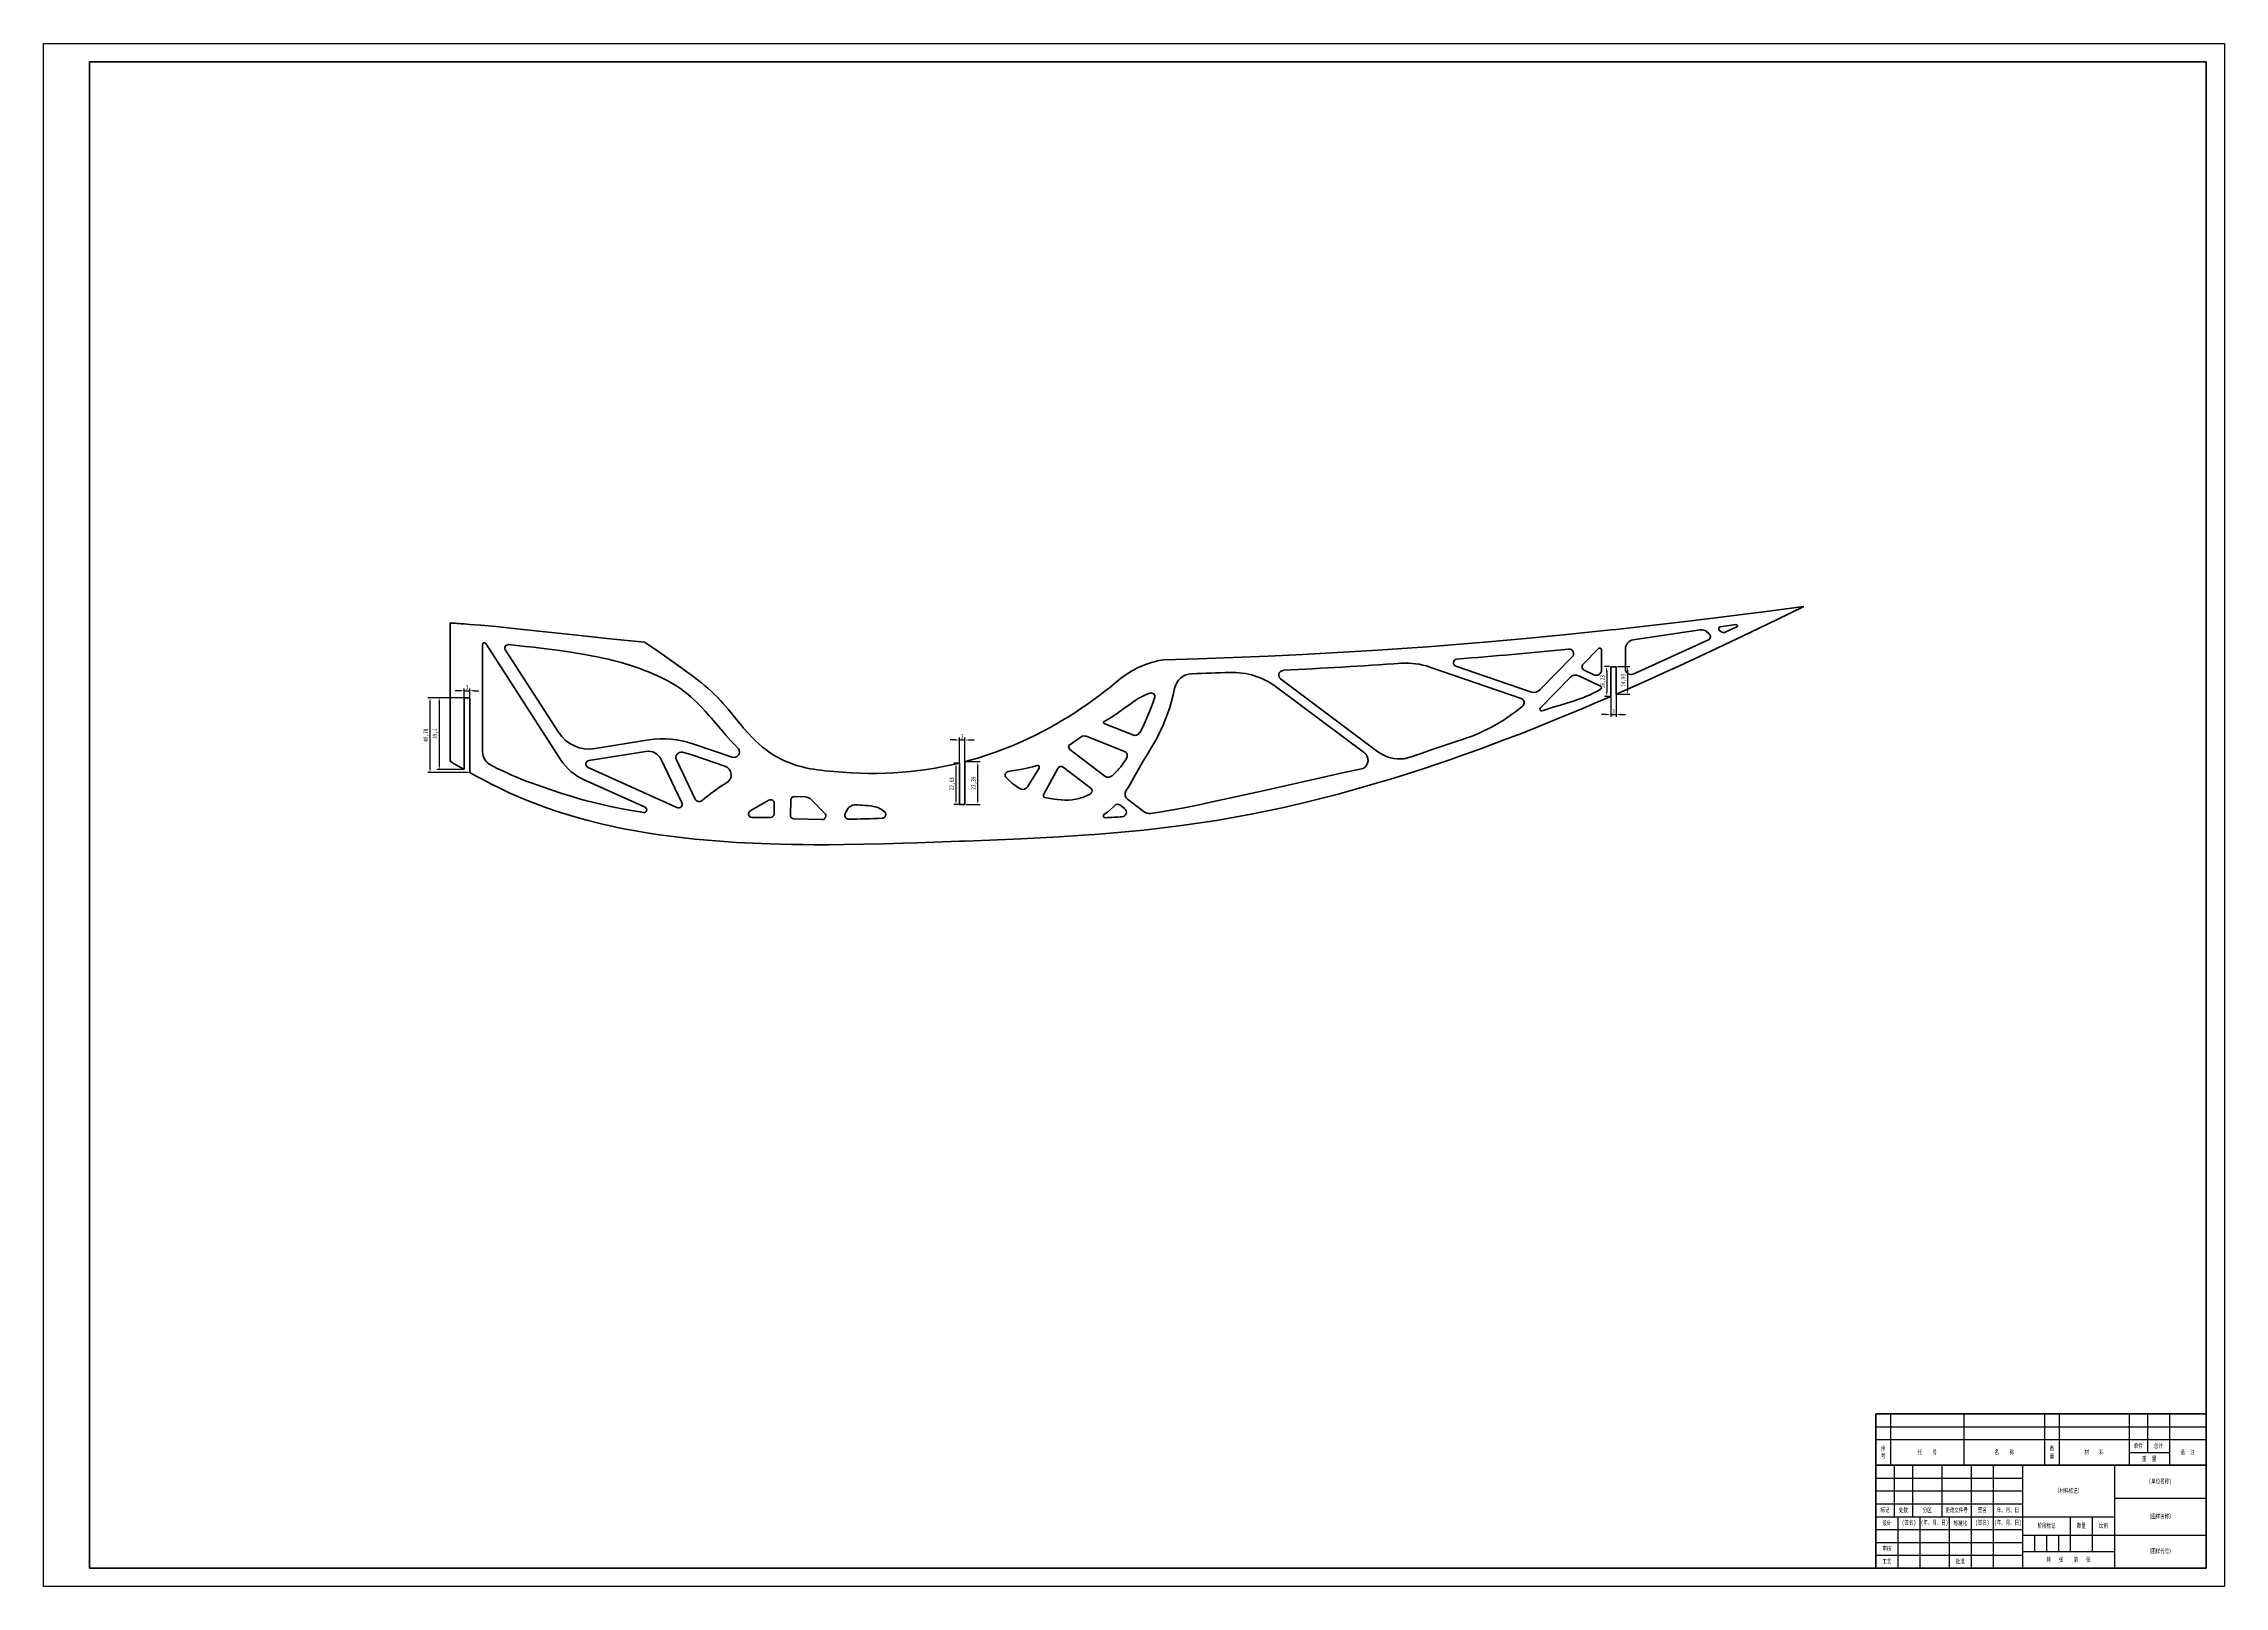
# Model space of a CAD drawing. Header units: millimetres. Extents: x 2448 to 3637, y 862 to 1703.
import ezdxf

# ---------------------------------------------------------------- set-up
doc = ezdxf.new("R2010")
doc.units = ezdxf.units.MM
doc.header["$LTSCALE"] = 0.3
for name, color, linetype, lineweight in [('尺寸线', 3, 'Continuous', 25), ('粗实线', 7, 'Continuous', 50), ('细实线', 7, 'Continuous', 25), ('细文本', 7, 'Continuous', 25)]:
    doc.layers.add(name, color=color, linetype=linetype, lineweight=lineweight)
doc.styles.add('NUT Standard', font='simfang.ttf', dxfattribs={"width": 0.7, "height": 2.5})
doc.dimstyles.new('NUT Standard', dxfattribs={"dimtxt": 2.5, "dimasz": 2.5, "dimexe": 1.25, "dimexo": 0.625, "dimtad": 1, "dimtoh": 1, "dimtxsty": 'NUT Standard', "dimcen": 2.5, "dimadec": 0, "dimazin": 0, "dimtfac": 1, "dimtmove": 0, "dimatfit": 3, "dimfxl": 1, "dimarcsym": 0})

# ---------------------------------------------------------------- blocks, each defined once
blk = doc.blocks.new('*D116')
at = {"layer": 'Defpoints', "color": 0, "transparency": 16777216}
for p in [(2677.1, 1346.3), (2680.1, 1350.1), (2680.1, 1346.3)]:
    blk.add_point(p, dxfattribs=at)
at = {"layer": '尺寸线', "color": 0, "lineweight": -2, "transparency": 16777216}
for p, q in [((2674.6, 1350.1), (2672.1, 1350.1)), ((2677.1, 1346.9), (2677.1, 1351.4)), ((2677.1, 1350.1), (2680.1, 1350.1)), ((2680.1, 1346.9), (2680.1, 1351.4)), ((2682.6, 1350.1), (2685.1, 1350.1))]:
    blk.add_line(p, q, dxfattribs=at)
at = {"layer": '尺寸线', "color": 0, "transparency": 16777216}
for points in [[(2674.6, 1350.6), (2674.6, 1349.7), (2677.1, 1350.1)], [(2682.6, 1350.6), (2682.6, 1349.7), (2680.1, 1350.1)]]:
    blk.add_solid(points, dxfattribs=at)
at = {"layer": '尺寸线', "color": 0, "transparency": 16777216, "insert": (2678.6, 1352), "char_height": 2.5, "attachment_point": 5, "style": 'NUT Standard'}
blk.add_mtext('3', dxfattribs=at)
blk = doc.blocks.new('*D117')
at = {"layer": 'Defpoints', "color": 0, "transparency": 16777216}
for p in [(2677.1, 1346.3), (2663.5, 1307.2), (2677.1, 1307.2)]:
    blk.add_point(p, dxfattribs=at)
at = {"layer": '尺寸线', "color": 0, "lineweight": -2, "transparency": 16777216}
for p, q in [((2676.5, 1346.3), (2662.2, 1346.3)), ((2663.5, 1343.8), (2663.5, 1309.7)), ((2676.5, 1307.2), (2662.2, 1307.2))]:
    blk.add_line(p, q, dxfattribs=at)
at = {"layer": '尺寸线', "color": 0, "transparency": 16777216}
for points in [[(2663, 1343.8), (2663.9, 1343.8), (2663.5, 1346.3)], [(2663, 1309.7), (2663.9, 1309.7), (2663.5, 1307.2)]]:
    blk.add_solid(points, dxfattribs=at)
at = {"layer": '尺寸线', "color": 0, "transparency": 16777216, "insert": (2661.4, 1326.8), "char_height": 2.5, "attachment_point": 5, "rotation": 90, "style": 'NUT Standard'}
blk.add_mtext('39,1', dxfattribs=at)
blk = doc.blocks.new('*D118')
at = {"layer": 'Defpoints', "color": 0, "transparency": 16777216}
for p in [(2680.1, 1346.3), (2658.4, 1305.5), (2680.1, 1305.5)]:
    blk.add_point(p, dxfattribs=at)
at = {"layer": '尺寸线', "color": 0, "lineweight": -2, "transparency": 16777216}
for p, q in [((2679.5, 1346.3), (2657.2, 1346.3)), ((2658.4, 1343.8), (2658.4, 1308)), ((2679.5, 1305.5), (2657.2, 1305.5))]:
    blk.add_line(p, q, dxfattribs=at)
at = {"layer": '尺寸线', "color": 0, "transparency": 16777216}
for points in [[(2658, 1343.8), (2658.9, 1343.8), (2658.4, 1346.3)], [(2658, 1308), (2658.9, 1308), (2658.4, 1305.5)]]:
    blk.add_solid(points, dxfattribs=at)
at = {"layer": '尺寸线', "color": 0, "transparency": 16777216, "insert": (2656.4, 1325.9), "char_height": 2.5, "attachment_point": 5, "rotation": 90, "style": 'NUT Standard'}
blk.add_mtext('40,78', dxfattribs=at)
blk = doc.blocks.new('*D119')
at = {"layer": 'Defpoints', "color": 0, "transparency": 16777216}
for p in [(2950.1, 1323.3), (2947.1, 1288.1), (2950.1, 1288.1)]:
    blk.add_point(p, dxfattribs=at)
at = {"layer": '尺寸线', "color": 0, "lineweight": -2, "transparency": 16777216}
for p, q in [((2944.6, 1323.3), (2942.1, 1323.3)), ((2947.1, 1288.7), (2947.1, 1324.6)), ((2947.1, 1323.3), (2950.1, 1323.3)), ((2950.1, 1288.7), (2950.1, 1324.6)), ((2952.6, 1323.3), (2955.1, 1323.3))]:
    blk.add_line(p, q, dxfattribs=at)
at = {"layer": '尺寸线', "color": 0, "transparency": 16777216}
for points in [[(2944.6, 1323.7), (2944.6, 1322.9), (2947.1, 1323.3)], [(2952.6, 1323.7), (2952.6, 1322.9), (2950.1, 1323.3)]]:
    blk.add_solid(points, dxfattribs=at)
at = {"layer": '尺寸线', "color": 0, "transparency": 16777216, "insert": (2948.6, 1325.2), "char_height": 2.5, "attachment_point": 5, "style": 'NUT Standard'}
blk.add_mtext('3', dxfattribs=at)
blk = doc.blocks.new('*D120')
at = {"layer": 'Defpoints', "color": 0, "transparency": 16777216}
for p in [(2947.1, 1310.7), (2945.2, 1288.1), (2947.1, 1288.1)]:
    blk.add_point(p, dxfattribs=at)
at = {"layer": '尺寸线', "color": 0, "lineweight": -2, "transparency": 16777216}
for p, q in [((2946.5, 1310.7), (2944, 1310.7)), ((2945.2, 1308.2), (2945.2, 1290.6)), ((2946.5, 1288.1), (2944, 1288.1))]:
    blk.add_line(p, q, dxfattribs=at)
at = {"layer": '尺寸线', "color": 0, "transparency": 16777216}
for points in [[(2944.8, 1308.2), (2945.6, 1308.2), (2945.2, 1310.7)], [(2944.8, 1290.6), (2945.6, 1290.6), (2945.2, 1288.1)]]:
    blk.add_solid(points, dxfattribs=at)
at = {"layer": '尺寸线', "color": 0, "transparency": 16777216, "insert": (2943.2, 1299.4), "char_height": 2.5, "attachment_point": 5, "rotation": 90, "style": 'NUT Standard'}
blk.add_mtext('22,63', dxfattribs=at)
blk = doc.blocks.new('*D121')
at = {"layer": 'Defpoints', "color": 0, "transparency": 16777216}
for p in [(2950.1, 1311.5), (2957.1, 1311.5), (2950.1, 1288.1)]:
    blk.add_point(p, dxfattribs=at)
at = {"layer": '尺寸线', "color": 0, "lineweight": -2, "transparency": 16777216}
for p, q in [((2950.7, 1311.5), (2958.3, 1311.5)), ((2957.1, 1290.6), (2957.1, 1309)), ((2950.7, 1288.1), (2958.3, 1288.1))]:
    blk.add_line(p, q, dxfattribs=at)
at = {"layer": '尺寸线', "color": 0, "transparency": 16777216}
for points in [[(2956.7, 1309), (2957.5, 1309), (2957.1, 1311.5)], [(2956.7, 1290.6), (2957.5, 1290.6), (2957.1, 1288.1)]]:
    blk.add_solid(points, dxfattribs=at)
at = {"layer": '尺寸线', "color": 0, "transparency": 16777216, "insert": (2955, 1299.8), "char_height": 2.5, "attachment_point": 5, "rotation": 90, "style": 'NUT Standard'}
blk.add_mtext('23,39', dxfattribs=at)
blk = doc.blocks.new('*D122')
at = {"layer": 'Defpoints', "color": 0, "transparency": 16777216}
for p in [(3302.2, 1363.3), (3305.2, 1363.3), (3305.2, 1337.2)]:
    blk.add_point(p, dxfattribs=at)
at = {"layer": '尺寸线', "color": 0, "lineweight": -2, "transparency": 16777216}
for p, q in [((3302.2, 1362.6), (3302.2, 1335.9)), ((3305.2, 1362.6), (3305.2, 1335.9)), ((3299.7, 1337.2), (3297.2, 1337.2)), ((3302.2, 1337.2), (3305.2, 1337.2)), ((3307.7, 1337.2), (3310.2, 1337.2))]:
    blk.add_line(p, q, dxfattribs=at)
at = {"layer": '尺寸线', "color": 0, "transparency": 16777216}
for points in [[(3299.7, 1337.6), (3299.7, 1336.7), (3302.2, 1337.2)], [(3307.7, 1337.6), (3307.7, 1336.7), (3305.2, 1337.2)]]:
    blk.add_solid(points, dxfattribs=at)
at = {"layer": '尺寸线', "color": 0, "transparency": 16777216, "insert": (3303.7, 1339), "char_height": 2.5, "attachment_point": 5, "style": 'NUT Standard'}
blk.add_mtext('3', dxfattribs=at)
blk = doc.blocks.new('*D123')
at = {"layer": 'Defpoints', "color": 0, "transparency": 16777216}
for p in [(3302.2, 1363.3), (3300, 1347), (3302.2, 1347)]:
    blk.add_point(p, dxfattribs=at)
at = {"layer": '尺寸线', "color": 0, "lineweight": -2, "transparency": 16777216}
for p, q in [((3301.6, 1363.3), (3298.8, 1363.3)), ((3300, 1360.8), (3300, 1349.5)), ((3301.6, 1347), (3298.8, 1347))]:
    blk.add_line(p, q, dxfattribs=at)
at = {"layer": '尺寸线', "color": 0, "transparency": 16777216}
for points in [[(3299.6, 1360.8), (3300.4, 1360.8), (3300, 1363.3)], [(3299.6, 1349.5), (3300.4, 1349.5), (3300, 1347)]]:
    blk.add_solid(points, dxfattribs=at)
at = {"layer": '尺寸线', "color": 0, "transparency": 16777216, "insert": (3298, 1355.1), "char_height": 2.5, "attachment_point": 5, "rotation": 90, "style": 'NUT Standard'}
blk.add_mtext('16,23', dxfattribs=at)
blk = doc.blocks.new('*D124')
at = {"layer": 'Defpoints', "color": 0, "transparency": 16777216}
for p in [(3305.2, 1363.3), (3305.2, 1348.3), (3311.4, 1348.3)]:
    blk.add_point(p, dxfattribs=at)
at = {"layer": '尺寸线', "color": 0, "lineweight": -2, "transparency": 16777216}
for p, q in [((3305.8, 1363.3), (3312.6, 1363.3)), ((3311.4, 1360.8), (3311.4, 1350.8)), ((3305.8, 1348.3), (3312.6, 1348.3))]:
    blk.add_line(p, q, dxfattribs=at)
at = {"layer": '尺寸线', "color": 0, "transparency": 16777216}
for points in [[(3311, 1360.8), (3311.8, 1360.8), (3311.4, 1363.3)], [(3311, 1350.8), (3311.8, 1350.8), (3311.4, 1348.3)]]:
    blk.add_solid(points, dxfattribs=at)
at = {"layer": '尺寸线', "color": 0, "transparency": 16777216, "insert": (3309.3, 1355.8), "char_height": 2.5, "attachment_point": 5, "rotation": 90, "style": 'NUT Standard'}
blk.add_mtext('14,93', dxfattribs=at)

msp = doc.modelspace()

# ---------------------------------------------------------------- linework, layer by layer
at = {"color": 7, "lineweight": 35}
for p, q in [((2669.339, 1387.1), (2669.339, 1311.698)), ((2677.111, 1386.548), (2680.111, 1386.314)), ((3302.206, 1383.257), (3305.206, 1383.578)), ((3314.473, 1377.928), (3350.934, 1383.332)), ((3355.833, 1381.243), (3354.417, 1382.384)), ((3362.251, 1382.494), (3361.393, 1383.185)), ((3361.873, 1384.953), (3370.464, 1386.226)), ((3364.855, 1382.165), (3370.857, 1384.896)), ((2687.111, 1316.788), (2687.111, 1375.327)), ((2729.664, 1312.651), (2688.951, 1375.868)), ((2728.456, 1327.476), (2699.515, 1372.186)), ((3281.237, 1368.608), (3263.685, 1350.727)), ((3295.494, 1373.14), (3287.094, 1364.582)), ((3297.208, 1372.439), (3297.208, 1361.557)), ((3310.206, 1372.982), (3310.206, 1361.956)), ((3314.448, 1359.226), (3355.407, 1377.866)), ((3175.293, 1316.921), (3122.201, 1356.696)), ((3123.582, 1361.194), (3123.828, 1361.34)), ((3253.333, 1345.984), (3203.605, 1363.032)), ((3258.496, 1349.5), (3217.705, 1363.484)), ((3280.171, 1357.529), (3263.815, 1340.866)), ((3296.53, 1352.674), (3284.759, 1358.332)), ((3292.908, 1358.853), (3287.655, 1361.378)), ((3302.206, 1363.257), (3305.206, 1363.257)), ((3302.206, 1363.257), (3302.206, 1347.027)), ((3305.206, 1348.331), (3305.206, 1363.257)), ((2677.111, 1346.314), (2680.111, 1346.314)), ((2677.111, 1346.314), (2677.111, 1307.213)), ((2680.111, 1305.53), (2680.111, 1346.314)), ((3167.86, 1316.242), (3119.932, 1352.149)), ((3041.671, 1326.014), (3026.391, 1332.082)), ((2748.425, 1318.598), (2777.655, 1323.305)), ((2801.765, 1321.257), (2823.177, 1313.944)), ((3014.074, 1325.399), (3006.647, 1320.327)), ((3037.018, 1317.102), (3016.813, 1325.126)), ((3045.561, 1327.299), (3045.472, 1327.482)), ((2793.086, 1286.42), (2744.611, 1308.3)), ((2745.116, 1312.097), (2776.034, 1317.076)), ((2784.53, 1312.614), (2795.715, 1289.102)), ((2792.787, 1312.406), (2802.915, 1291.116)), ((2801.178, 1315.194), (2819.256, 1309.02)), ((2826.484, 1318.677), (2826.608, 1318.499)), ((2947.111, 1310.707), (2947.111, 1288.074)), ((2950.111, 1288.074), (2950.111, 1311.467)), ((2990.483, 1307.984), (2984.22, 1297.776)), ((3018.832, 1296.78), (3003.629, 1308.434)), ((3026.397, 1303.581), (3007.351, 1318.181)), ((3038.207, 1313.439), (3038.207, 1313.239)), ((2775.707, 1286.582), (2742.544, 1301.551)), ((3000.655, 1307.801), (2993.059, 1293.818)), ((3030.248, 1303.611), (3030.202, 1303.709)), ((2843.138, 1290.483), (2833.072, 1284.761)), ((2846.126, 1288.696), (2845.986, 1282.974)), ((2854.904, 1282.33), (2855.102, 1290.453)), ((2862.989, 1292.262), (2857.15, 1292.404)), ((2873.685, 1283.3), (2866.455, 1290.746)), ((2885.358, 1284.351), (2884.801, 1282.991)), ((2950.111, 1288.074), (2947.111, 1288.074)), ((3018.839, 1294.366), (3017.94, 1293.661)), ((3018.841, 1294.406), (3018.84, 1294.366)), ((3034.491, 1287.888), (3037.089, 1285.942)), ((3038.71, 1290.975), (3047.796, 1284.168)), ((2834.06, 1281.022), (2843.987, 1281.022)), ((2856.854, 1280.282), (2872.201, 1279.907)), ((2947.111, 1268.074), (2950.111, 1268.181))]:
    msp.add_line(p, q, dxfattribs=at)
msp.add_line((3626.762, 955.902), (3626.762, 871.902))
for points in [[(3305.206, 1383.578), (3325.617, 1385.832), (3346.051, 1388.208), (3366.508, 1390.705), (3386.991, 1393.318), (3407.501, 1396.045)], [(3407.501, 1396.045), (3392.841, 1388.927), (3378.123, 1381.845), (3367.457, 1376.764), (3356.757, 1371.718), (3339.669, 1363.781), (3331.075, 1359.853), (3322.457, 1355.963), (3313.844, 1352.125), (3305.206, 1348.331)], [(2680.111, 1386.314), (2686.092, 1385.817), (2694.335, 1385.071), (2702.576, 1384.269), (2710.815, 1383.423), (2724.754, 1381.929), (2738.686, 1380.411), (2756.721, 1378.513), (2775.372, 1376.694)], [(3058.513, 1367.039), (3077.457, 1367.545), (3096.404, 1368.186), (3115.355, 1368.96), (3134.312, 1369.866), (3153.276, 1370.902), (3172.247, 1372.065), (3191.228, 1373.354), (3202.256, 1374.159), (3213.288, 1375.006), (3224.422, 1375.901), (3235.561, 1376.837), (3257.755, 1378.821), (3279.969, 1380.962), (3302.206, 1383.257)], [(2826.484, 1318.677), (2824.416, 1320.764), (2822.402, 1322.916), (2819.778, 1325.861), (2818.055, 1327.86), (2814.641, 1331.898), (2811.906, 1335.123), (2810.526, 1336.719), (2808.431, 1339.08), (2806.831, 1340.817), (2805.2, 1342.518), (2802.985, 1344.698), (2800.675, 1346.803), (2798.287, 1348.787), (2796.997, 1349.78), (2795.682, 1350.74), (2792.985, 1352.567), (2790.208, 1354.272), (2787.362, 1355.864), (2784.781, 1357.189), (2782.159, 1358.437), (2779.5, 1359.612), (2777.485, 1360.448), (2775.456, 1361.248), (2773.332, 1362.042), (2771.197, 1362.799), (2766.901, 1364.205), (2762.577, 1365.477), (2758.223, 1366.63), (2755.506, 1367.292), (2752.777, 1367.916), (2749.627, 1368.592), (2746.465, 1369.226), (2742.903, 1369.891), (2739.333, 1370.51), (2735.43, 1371.139), (2731.519, 1371.722), (2726.512, 1372.412), (2721.497, 1373.047), (2714.801, 1373.829), (2710.335, 1374.32), (2701.401, 1375.262)], [(2775.372, 1376.694), (2781.304, 1372.644), (2786.291, 1369.153), (2795.124, 1362.841), (2800.965, 1358.586), (2804.74, 1355.743), (2806.45, 1354.402), (2808.123, 1353.039), (2809.963, 1351.467), (2811.757, 1349.849), (2812.879, 1348.789), (2815.3, 1346.373), (2816.734, 1344.856), (2818.145, 1343.302), (2820.916, 1340.098), (2822.571, 1338.108), (2825.49, 1334.532), (2828.452, 1330.929), (2829.399, 1329.805), (2831.835, 1327.02), (2834.086, 1324.611), (2835.634, 1323.063), (2837.633, 1321.198), (2839.722, 1319.412), (2841.447, 1318.058), (2843.226, 1316.768), (2844.496, 1315.909), (2846.142, 1314.869), (2847.829, 1313.889), (2849.971, 1312.762)], [(2950.111, 1311.467), (2952.207, 1312.028), (2957.083, 1313.432), (2961.926, 1314.963), (2966.734, 1316.622), (2971.512, 1318.41), (2975.771, 1320.122), (2980.07, 1321.967), (2984.331, 1323.913), (2988.55, 1325.957), (2992.715, 1328.091), (2996.839, 1330.32), (3000.925, 1332.645), (3002.986, 1333.862), (3006.472, 1335.989), (3009.93, 1338.187), (3013.356, 1340.451), (3016.869, 1342.863), (3020.343, 1345.341), (3023.776, 1347.881), (3026.325, 1349.827), (3028.85, 1351.805), (3033.832, 1355.86)], [(3302.206, 1347.027), (3294.764, 1343.822), (3287.304, 1340.656), (3280.185, 1337.679), (3273.048, 1334.74), (3263.265, 1330.788), (3253.451, 1326.918), (3243.604, 1323.133), (3231.747, 1318.712), (3219.843, 1314.432), (3213.875, 1312.347), (3207.895, 1310.301), (3199.903, 1307.634), (3191.892, 1305.041), (3183.86, 1302.524), (3173.793, 1299.488), (3163.694, 1296.58), (3153.564, 1293.806), (3143.403, 1291.171), (3133.21, 1288.681), (3122.987, 1286.34), (3114.123, 1284.441), (3105.198, 1282.654), (3096.23, 1280.987), (3087.26, 1279.452), (3078.308, 1278.055), (3073.222, 1277.319), (3068.13, 1276.623), (3057.93, 1275.343), (3047.711, 1274.205), (3037.474, 1273.196), (3027.222, 1272.304), (3020.808, 1271.801), (3014.391, 1271.336), (3001.546, 1270.511), (2991.075, 1269.929), (2980.6, 1269.414), (2963.661, 1268.691), (2950.111, 1268.181)], [(3050.954, 1348.848), (3049.394, 1348.262), (3047.874, 1347.584), (3046.392, 1346.827), (3044.944, 1346.002), (3043.527, 1345.122), (3041.676, 1343.885), (3040.461, 1343.032), (3038.058, 1341.296), (3034.783, 1338.958), (3033.018, 1337.76), (3029.443, 1335.433), (3025.538, 1332.954)], [(3064.34, 1351.326), (3063.597, 1347.83), (3062.719, 1344.366), (3061.71, 1340.937), (3060.572, 1337.549), (3059.31, 1334.206), (3057.927, 1330.912), (3056.425, 1327.671), (3054.809, 1324.487), (3053.615, 1322.302), (3051.442, 1318.577), (3049.619, 1315.58), (3046.98, 1311.264), (3044.3, 1306.666), (3042.219, 1302.928), (3040.107, 1299.194), (3039.014, 1297.347), (3037.883, 1295.526)], [(3053.49, 1346.308), (3052.653, 1343.932), (3051.775, 1341.575), (3050.809, 1339.117), (3049.804, 1336.678), (3047.742, 1331.966), (3045.561, 1327.299)], [(3296.615, 1350.918), (3294.652, 1349.79), (3292.647, 1348.751), (3290.603, 1347.793), (3289.048, 1347.121), (3287.477, 1346.487), (3284.294, 1345.313), (3282.305, 1344.64), (3278.3, 1343.379), (3274.821, 1342.339), (3271.348, 1341.304), (3267.01, 1339.948), (3264.857, 1339.221)], [(3219.048, 1322.806), (3213.496, 1321.056), (3210.232, 1319.958), (3203.729, 1317.691), (3199.393, 1316.184), (3197.22, 1315.448), (3193.95, 1314.379), (3189.604, 1313.062)], [(2691.353, 1309.726), (2695.043, 1307.832), (2698.784, 1306.041), (2702.57, 1304.343), (2705.156, 1303.243), (2707.757, 1302.178), (2710.935, 1300.928), (2714.129, 1299.721), (2719.293, 1297.857), (2724.567, 1296.042), (2729.782, 1294.329), (2736.465, 1292.267), (2739.83, 1291.289), (2743.21, 1290.35), (2747.733, 1289.164), (2752.271, 1288.062), (2756.821, 1287.052), (2760.452, 1286.318), (2764.095, 1285.646), (2769.453, 1284.716), (2773.022, 1284.08), (2774.804, 1283.743)], [(2849.971, 1312.762), (2851.308, 1312.122), (2852.66, 1311.52), (2854.059, 1310.942), (2855.471, 1310.403), (2858.298, 1309.449), (2860.728, 1308.751), (2863.18, 1308.15), (2865.649, 1307.642), (2867.643, 1307.297), (2869.647, 1307.005), (2871.74, 1306.756), (2873.849, 1306.561)], [(2989.271, 1309.44), (2988.115, 1309.025), (2986.942, 1308.659), (2985.357, 1308.24), (2983.756, 1307.884), (2982.144, 1307.576), (2979.289, 1307.102), (2976.749, 1306.698), (2975.483, 1306.483), (2973.595, 1306.124)], [(3038.207, 1313.239), (3037.075, 1311.476), (3035.882, 1309.805), (3035.037, 1308.721), (3034.161, 1307.668), (3033.213, 1306.597), (3032.235, 1305.559), (3030.248, 1303.611)], [(2947.111, 1268.074), (2923.96, 1267.274), (2916.421, 1267.033), (2905.633, 1266.724), (2894.844, 1266.473), (2884.054, 1266.299), (2875.959, 1266.23), (2867.864, 1266.222), (2861.692, 1266.262), (2855.526, 1266.345), (2849.61, 1266.468), (2843.7, 1266.637), (2834.656, 1266.991), (2825.605, 1267.47), (2816.537, 1268.084), (2807.455, 1268.844), (2802.883, 1269.286), (2798.313, 1269.77), (2793.896, 1270.279), (2789.483, 1270.831), (2783.508, 1271.651), (2777.545, 1272.556), (2771.598, 1273.551), (2764.189, 1274.928), (2760.489, 1275.676), (2756.798, 1276.464), (2753.135, 1277.289), (2749.483, 1278.156), (2744.015, 1279.541), (2738.578, 1281.026), (2733.174, 1282.615), (2727.806, 1284.312), (2722.498, 1286.113), (2717.203, 1288.04), (2711.94, 1290.091), (2706.743, 1292.258), (2701.629, 1294.536), (2696.779, 1296.825), (2691.971, 1299.211), (2687.202, 1301.683), (2683.648, 1303.587), (2680.111, 1305.53)], [(2820.085, 1299.927), (2818.702, 1299.117), (2817.355, 1298.267), (2816.053, 1297.395), (2813.477, 1295.562), (2811.566, 1294.138), (2809.687, 1292.678), (2808.233, 1291.5), (2806.804, 1290.296)], [(2980.43, 1296.61), (2978.803, 1297.568), (2977.234, 1298.62), (2975.73, 1299.768), (2974.296, 1301.015), (2973.386, 1301.899), (2972.512, 1302.827)], [(3167.203, 1307.822), (3155.028, 1305.155), (3145.576, 1302.999), (3113.485, 1295.819), (3094.217, 1291.55), (3083.314, 1289.156), (3077.818, 1287.989), (3069.548, 1286.317), (3063.356, 1285.154), (3057.179, 1284.092), (3051.507, 1283.22)], [(2891.613, 1287.93), (2892.894, 1287.792), (2893.753, 1287.726), (2895.481, 1287.622), (2897.209, 1287.507), (2898.07, 1287.427), (2899.352, 1287.257), (2900.304, 1287.078), (2901.246, 1286.843), (2902.537, 1286.406), (2903.788, 1285.845), (2904.982, 1285.167), (2906.102, 1284.378)], [(3017.94, 1293.661), (3016.743, 1293.034), (3015.522, 1292.482), (3014.278, 1292.004), (3013.332, 1291.693), (3012.377, 1291.422), (3010.443, 1290.996), (3008.484, 1290.714), (3006.51, 1290.565), (3004.546, 1290.536), (3002.576, 1290.611), (3000.606, 1290.777), (2999.132, 1290.955), (2997.663, 1291.171), (2995.525, 1291.548), (2993.37, 1291.991)], [(3031.848, 1287.671), (3030.995, 1286.809), (3029.433, 1285.37), (3027.774, 1284.024), (3026.017, 1282.779)]]:
    msp.add_lwpolyline(points, dxfattribs=at)
for centre, radius, start, end in [((2620.361, 642.281), 746.427, 85.639664, 86.237723), ((3351.594, 1378.88), 4.5, 51.140471, 98.430444), ((3354.579, 1379.686), 2, 294.469533, 51.140471), ((3362.02, 1383.964), 1, 98.430444, 231.140476), ((3363.819, 1384.44), 2.5, 231.140476, 294.469533), ((3370.567, 1385.534), 0.7, 294.469533, 98.430444), ((2688.111, 1375.327), 1, 32.781995, 180.000005), ((2701.194, 1373.273), 2, 84.05224, 212.91551), ((3218.353, 1365.376), 2, 94.571721, 251.077307), ((2963.968, 4541.101), 3183.899, 274.579796, 275.682162), ((3279.453, 1370.359), 2.5, 315.532313, 95.673861), ((3296.208, 1372.439), 1, 0, 135.532277), ((3315.206, 1372.982), 5, 98.430444, 180.000005), ((3074.161, 1349.439), 10, 91.651768, 169.123639), ((2996.687, 4034.945), 2676.623, 271.652459, 272.093983), ((3095.948, 1320.136), 40, 53.16025, 92.093257), ((3123.7, 1358.697), 2.5, 92.695646, 233.160273), ((2988.246, 4218.909), 2860.784, 272.716466, 274.000897), ((3190.634, 1325.193), 40, 71.077298, 93.992842), ((3283.026, 1354.727), 4, 64.327828, 135.532318), ((3288.521, 1363.181), 2, 135.532318, 244.327809), ((3294.208, 1361.557), 3, 244.327809, 0), ((3313.206, 1361.956), 3, 180.000005, 294.469533), ((3051.597, 1346.954), 2, 341.154958, 108.742547), ((3252.522, 1343.619), 2.5, 309.798721, 71.077298), ((3260.117, 1354.23), 5, 251.077293, 315.532313), ((3296.097, 1351.773), 1, 301.195186, 64.327808), ((3026.945, 1333.476), 1.5, 200.368179, 248.340054), ((3190.113, 1418.528), 100, 286.819086, 309.798721), ((3264.529, 1340.166), 1, 135.532277, 289.198375), ((2745.245, 1338.344), 20, 212.915483, 279.147431), ((2785.604, 1273.941), 50, 71.141768, 99.147429), ((3008.568, 1319.768), 2, 163.779904, 232.528494), ((3014.967, 1320.479), 5, 68.340052, 100.297906), ((3042.778, 1328.802), 3, 248.340054, 333.888639), ((2953.519, 1795.159), 560.797, 239.552851, 240.469572), ((2695.111, 1316.788), 8, 180.000005, 241.984153), ((2754.886, 1328.895), 30, 212.781993, 245.707139), ((2745.434, 1310.123), 2, 99.147429, 245.707139), ((2777.305, 1309.178), 8, 25.440525, 99.147429), ((2795.496, 1313.695), 3, 77.117542, 205.440524), ((2785.017, 1267.878), 50, 71.141768, 77.117542), ((2817.64, 1304.288), 5, 299.283238, 71.141768), ((2824.147, 1316.783), 3, 251.14177, 34.888473), ((2989.631, 1308.507), 1, 328.469405, 111.111912), ((3002.412, 1306.847), 2, 52.528492, 151.489388), ((3036.096, 1314.778), 2.5, 327.622079, 68.340052), ((3164.862, 1312.24), 5, 297.912774, 53.16025), ((3187.284, 1332.927), 20, 233.160245, 276.659671), ((2973.999, 1304.165), 2, 101.641691, 221.994498), ((2981.663, 1299.345), 3, 245.724897, 328.469405), ((3017.919, 1295.589), 1.5, 307.915918, 52.528492), ((3028.222, 1305.962), 3, 232.528494, 311.313209), ((2775.09, 1285.215), 1.5, 259.018897, 65.707137), ((2793.908, 1288.243), 2, 245.707139, 25.440525), ((2805.172, 1292.19), 2.5, 205.440524, 310.751771), ((2834.06, 1283.022), 2, 119.617663, 269.999997), ((2844.126, 1288.745), 2, 358.60253, 119.617663), ((2857.101, 1290.405), 2, 88.602532, 178.602535), ((2862.867, 1287.263), 5, 44.156292, 88.602532), ((2890.614, 1282.42), 5.6, 79.722856, 159.819911), ((2904.815, 1282.719), 2.1, 271.890532, 52.191825), ((2994.377, 1293.102), 1.5, 151.489388, 227.830171), ((3033.292, 1286.287), 2, 53.16025, 136.226484), ((3035.59, 1283.941), 2.5, 274.461778, 53.16025), ((3040.748, 1293.696), 3.4, 147.428868, 233.169411), ((3050.794, 1288.169), 5, 233.160245, 278.196566), ((2843.987, 1283.022), 2, 269.999997, 358.60253), ((2856.903, 1282.281), 2, 178.602535, 268.602527), ((2872.25, 1281.907), 2, 268.602527, 44.156292), ((2886.744, 1282.196), 2.1, 157.731444, 271.260591), ((2853.102, 2751.293), 1471.583, 271.311776, 272.016543), ((3026.567, 1281.944), 1, 123.376999, 271.747194), ((3020.56, 1474.923), 194.073, 271.782752, 274.499262)]:
    msp.add_arc(centre, radius, start, end, dxfattribs=at)
for centre, major_axis, ratio, start_param, end_param in [((3066.487, 1317.676), (50.61, 0.552), 0.9876715, 1.71822563, 2.26129563), ((-17233.07, 83502.064), (20180.305, -82191.32), 0.04790791, 6.26536169, 6.28315418)]:
    msp.add_ellipse(centre, major_axis=major_axis, ratio=ratio, start_param=start_param, end_param=end_param, dxfattribs=at)
at = {"layer": '粗实线'}
for p, q in [((2472.762, 1692.902), (3626.762, 1692.902)), ((2472.762, 871.902), (2472.762, 1692.902)), ((3626.762, 1692.902), (3626.762, 871.902)), ((3446.762, 955.902), (3626.762, 955.902)), ((3446.762, 871.902), (3446.762, 955.902)), ((3446.762, 927.902), (3626.762, 927.902)), ((3626.762, 871.902), (2472.762, 871.902))]:
    msp.add_line(p, q, dxfattribs=at)
at = {"layer": '细实线'}
for p, q in [((2447.762, 1702.902), (3636.762, 1702.902)), ((2447.762, 861.902), (2447.762, 1702.902)), ((3636.762, 1702.902), (3636.762, 861.902)), ((3454.762, 955.902), (3454.762, 927.902)), ((3494.762, 955.902), (3494.762, 927.902)), ((3538.762, 955.902), (3538.762, 927.902)), ((3546.762, 955.902), (3546.762, 927.902)), ((3584.762, 955.902), (3584.762, 927.902)), ((3594.762, 955.902), (3594.762, 934.902)), ((3606.762, 955.902), (3606.762, 927.902)), ((3446.762, 948.902), (3626.762, 948.902)), ((3446.762, 941.902), (3626.762, 941.902)), ((3456.762, 927.902), (3456.762, 899.902)), ((3466.762, 927.902), (3466.762, 899.902)), ((3482.762, 927.902), (3482.762, 899.902)), ((3498.762, 927.902), (3498.762, 899.902)), ((3510.762, 927.902), (3510.762, 899.902)), ((3526.762, 927.902), (3526.762, 871.902)), ((3576.762, 927.902), (3576.762, 871.902)), ((3584.762, 934.902), (3606.762, 934.902)), ((3446.762, 920.902), (3526.762, 920.902)), ((3446.762, 913.902), (3526.762, 913.902)), ((3446.762, 906.902), (3526.762, 906.902)), ((3576.762, 909.902), (3626.762, 909.902)), ((3446.762, 899.902), (3576.762, 899.902)), ((3446.762, 892.902), (3526.762, 892.902)), ((3458.762, 899.902), (3458.762, 871.902)), ((3470.762, 899.902), (3470.762, 871.902)), ((3486.762, 899.902), (3486.762, 871.902)), ((3498.762, 899.902), (3498.762, 871.902)), ((3510.762, 899.902), (3510.762, 871.902)), ((3552.762, 899.902), (3552.762, 880.902)), ((3564.762, 899.902), (3564.762, 880.902)), ((3446.762, 885.902), (3526.762, 885.902)), ((3526.762, 889.902), (3626.762, 889.902)), ((3526.762, 880.902), (3576.762, 880.902)), ((3533.262, 889.902), (3533.262, 880.902)), ((3539.762, 889.902), (3539.762, 880.902)), ((3546.262, 889.902), (3546.262, 880.902)), ((3446.762, 878.902), (3526.762, 878.902)), ((3636.762, 861.902), (2447.762, 861.902))]:
    msp.add_line(p, q, dxfattribs=at)

# ---------------------------------------------------------------- texts
at = {"layer": '粗实线', "char_height": 2.5, "width": 12, "attachment_point": 5, "style": 'NUT Standard'}
for s, insert in [('工艺', (3452.762, 875.402)), ('批准', (3492.762, 875.402))]:
    msp.add_mtext(s, dxfattribs=dict(at, insert=insert))
at = {"layer": '细文本', "char_height": 2.5, "attachment_point": 5, "style": 'NUT Standard'}
for s, insert, width in [('单件', (3589.762, 938.402), 10), ('总计', (3600.762, 938.402), 12), ('序\\P号', (3450.762, 934.902), 8), ('代    号', (3474.762, 934.902), 40), ('名    称', (3516.762, 934.902), 44), ('数\\P量', (3542.762, 934.902), 8), ('材    料', (3565.762, 934.902), 38), ('重  量', (3595.762, 931.402), 22), ('备  注', (3616.762, 934.902), 20), ('（材料标记）', (3551.762, 913.902), 50), ('(单位名称)', (3601.762, 918.902), 50), ('标记', (3451.762, 903.402), 10), ('处数', (3461.762, 903.402), 10), ('分区', (3474.762, 903.402), 16), ('更改文件号', (3490.762, 903.402), 16), ('签名', (3504.762, 903.402), 12), ('年、月、日', (3518.762, 903.402), 16), ('设计', (3452.762, 896.402), 12), ('(签名)', (3464.762, 896.402), 12), ('(年、月、日)', (3478.762, 896.402), 16), ('标准化', (3492.762, 896.402), 12), ('(签名)', (3504.762, 896.402), 12), ('(年、月、日)', (3518.762, 896.402), 16), ('阶段标记', (3539.762, 894.902), 26), ('数量', (3558.762, 894.902), 12), ('比例', (3570.762, 894.902), 12), ('（图样名称）', (3601.762, 899.902), 50), ('审核', (3452.762, 882.402), 12), ('（图样代号）', (3601.762, 880.902), 50), ('共   张    第   张', (3551.762, 876.402), 50)]:
    msp.add_mtext(s, dxfattribs=dict(at, insert=insert, width=width))

# ---------------------------------------------------------------- dimensions: what is measured, and where the dimension line sits
at = {"layer": '尺寸线'}
for base, p1, p2, picture, middle in [((3300.023, 1347.027), (3302.206, 1363.257), (3302.206, 1347.027), '*D123', (3297.955, 1355.142)), ((3311.382, 1348.331), (3305.206, 1363.257), (3305.206, 1348.331), '*D124', (3309.315, 1355.794)), ((2658.44, 1305.53), (2680.111, 1346.314), (2680.111, 1305.53), '*D118', (2656.372, 1325.922)), ((2663.455, 1307.213), (2677.111, 1346.314), (2677.11, 1307.213), '*D117', (2661.387, 1326.764)), ((2945.228, 1288.074), (2947.111, 1310.707), (2947.111, 1288.074), '*D120', (2943.16, 1299.39)), ((2957.069, 1311.467), (2950.111, 1288.074), (2950.111, 1311.467), '*D121', (2955.001, 1299.77))]:
    dim = msp.add_linear_dim(base=base, p1=p1, p2=p2, angle=90, dimstyle='NUT Standard', dxfattribs=at)
    dim.commit()
    dim.dimension.update_dxf_attribs({"geometry": picture, "text_midpoint": middle})
for base, p1, p2, picture, middle in [((3305.206, 1337.157), (3302.206, 1363.257), (3305.206, 1363.257), '*D122', (3303.706, 1339.046)), ((2680.111, 1350.135), (2677.111, 1346.314), (2680.111, 1346.314), '*D116', (2678.611, 1352.025)), ((2950.111, 1323.316), (2947.111, 1288.074), (2950.111, 1288.074), '*D119', (2948.611, 1325.206))]:
    dim = msp.add_linear_dim(base=base, p1=p1, p2=p2, dimstyle='NUT Standard', dxfattribs=at)
    dim.commit()
    dim.dimension.update_dxf_attribs({"geometry": picture, "text_midpoint": middle})

doc.saveas('drawing.dxf')
